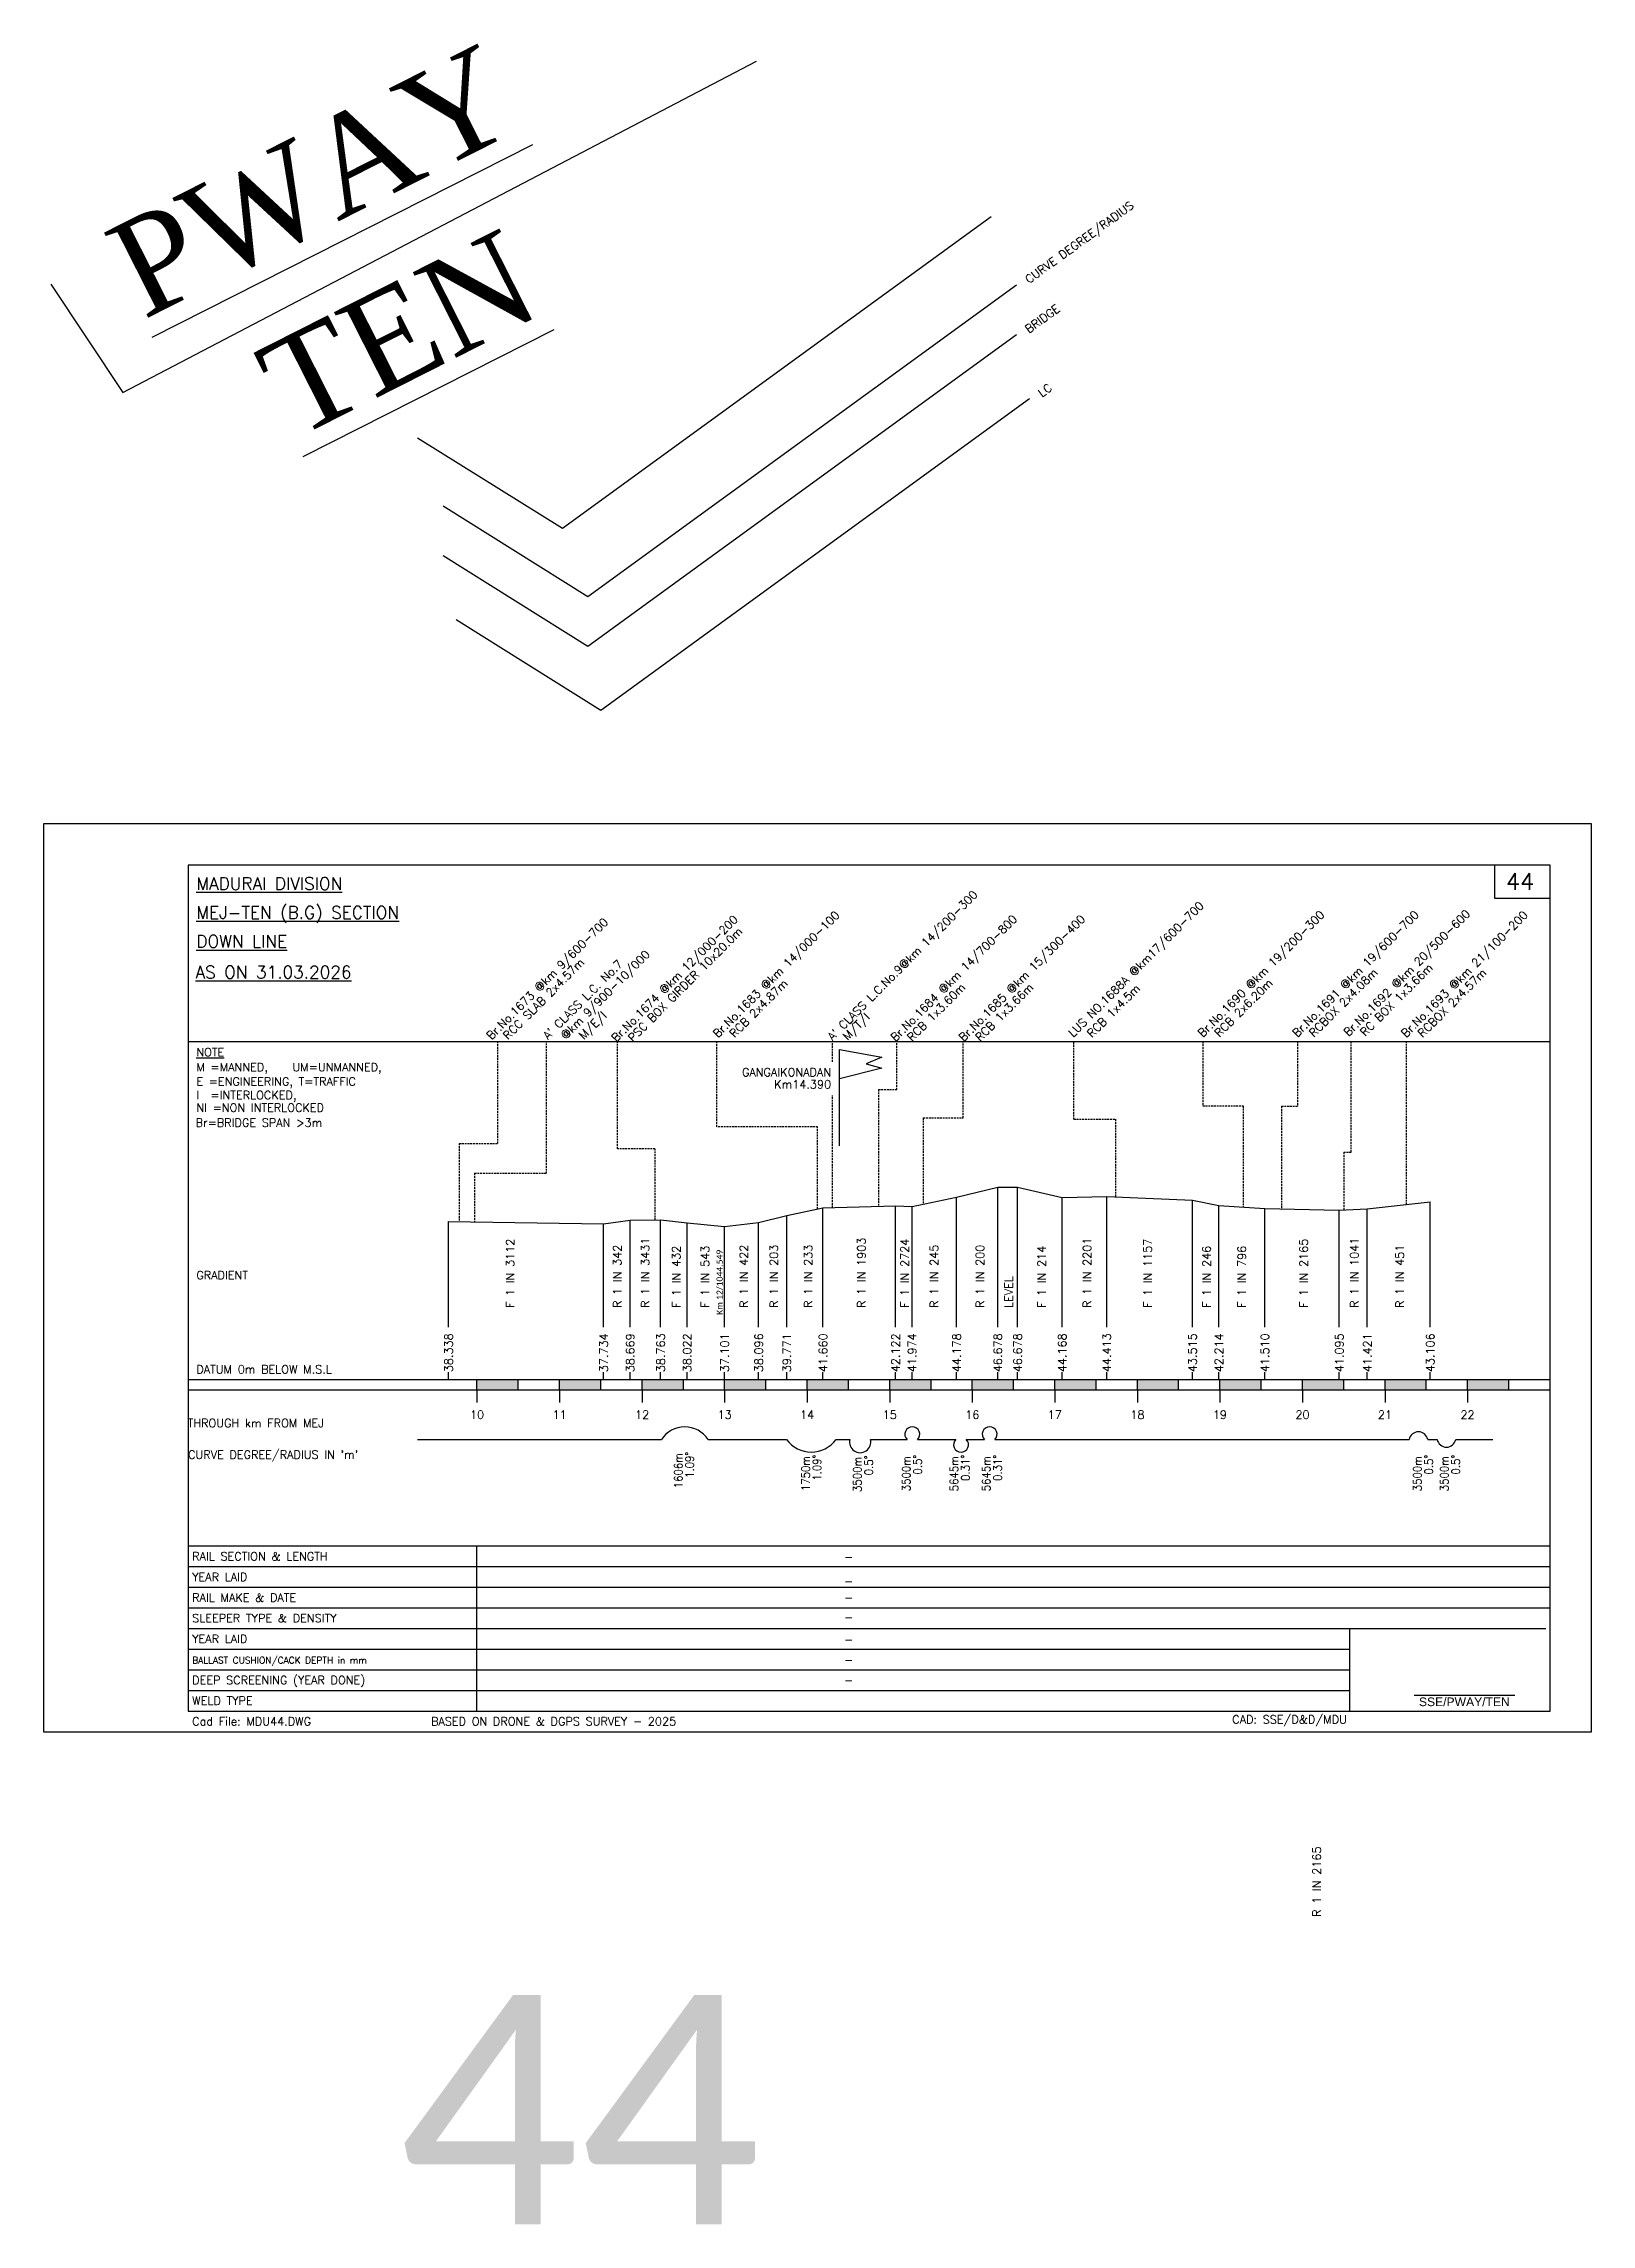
# Model space of a CAD drawing. Header units: feet. Extents: x 518 to 4809, y -2385 to -1535.
# Drawn here: x 1400 to 1775, y -2368 to -1839 of the extents above; entities that cross this region are included whole.
import ezdxf
from ezdxf.enums import TextEntityAlignment as Align

# ---------------------------------------------------------------- set-up
doc = ezdxf.new("R2010")
doc.units = ezdxf.units.FT
doc.header["$LTSCALE"] = 12
doc.header["$MEASUREMENT"] = 0
doc.linetypes.add('HIDDEN', pattern=[0.375, 0.25, -0.125])
doc.layers.get('0').update_dxf_attribs({"linetype": 'CONTINUOUS'})
doc.layers.add('1. Text', color=7, linetype='CONTINUOUS')
doc.layers.add('3 - Layout text', color=7, linetype='CONTINUOUS')
doc.styles.add('Legend', font='calibri.ttf')
doc.styles.add('RS', font='romans')
doc.styles.get("Standard").update_dxf_attribs({"font": 'ROMANS'})
doc.styles.add('TI', font='times.ttf')
doc.styles.add('yard', font='arial.ttf')

msp = doc.modelspace()

# ---------------------------------------------------------------- texts
at = {"linetype": 'Continuous', "style": 'TI'}
for s, p in [('%%UPWAY', (1424.51237, -1906.45549)), ('%%UTEN', (1461.07058, -1935.41556))]:
    msp.add_text(s, height=23.230457, rotation=26.8471156, dxfattribs=at).set_placement(p)
for s, height, rotation, style, p in [('CURVE DEGREE/RADIUS', 2, 35.9766086, 'RS', (1639.02181, -1897.70789)), ('BRIDGE', 2, 35.9766086, 'RS', (1639.02181, -1909.74651)), ('LC', 2, 35.9766086, 'RS', (1642.17313, -1925.22977)), ("A' CLASS L.C.No.9@km 14/200-300", 2, 45, 'RS', (1591.42081, -2081.20806)), ('Br.No.1683 @km 14/000-100', 2, 45, 'RS', (1563.66816, -2080.49456)), ('LUS NO.1688A @km17/600-700', 2, 45, 'RS', (1649.73338, -2080.37544)), ('Br.No.1690 @km 19/200-300', 2, 45, 'RS', (1681.14661, -2080.37149)), ('Br.No.1691 @km 19/600-700', 2, 45, 'RS', (1704.04579, -2080.37544)), ('Br.No.1692 @km 20/500-600', 2, 45, 'RS', (1716.45399, -2080.16942)), ('Br.No.1693 @km 21/100-200', 2, 45, 'RS', (1730.40704, -2080.44525)), ('Br.No.1673 @km 9/600-700', 2, 45, 'RS', (1508.7956, -2080.9741)), ('Br.No.1674 @km 12/000-200', 2, 45, 'RS', (1539.06497, -2081.5247)), ('PSC BOX GIRDER 10x20.0m', 2, 45, 'RS', (1543.06497, -2081.5247)), ('Br.No.1684 @km 14/700-800', 2, 45, 'RS', (1606.70414, -2081.43254)), ('Br.No.1685 @km 15/300-400', 2, 45, 'RS', (1623.20301, -2081.43254)), ('@km 9/900-10/000 ', 2, 45, 'RS', (1526.74753, -2080.94478)), ('RCC SLAB 2x4.57m', 2, 45, 'RS', (1512.7956, -2080.9741)), ("A' CLASS L.C. No.7 ", 2, 45, 'RS', (1522.48732, -2080.94478)), ('RCBOX 2x4.08m', 2, 45, 'RS', (1708.04579, -2080.37544)), ('RC BOX 1x3.66m', 2, 45, 'RS', (1720.45399, -2080.16942)), ('RCBOX 2x4.57m', 2, 45, 'RS', (1734.40704, -2080.44525)), ('RCB 2x4.87m', 2, 45, 'RS', (1567.66816, -2080.49456)), ('RCB 1x3.60m', 2, 45, 'RS', (1610.70414, -2081.43254)), ('RCB 1x3.66m', 2, 45, 'RS', (1627.20301, -2081.43254)), ('RCB 1x4.5m', 2, 45, 'RS', (1654.27161, -2080.47148)), ('RCB 2x6.20m', 2, 45, 'RS', (1685.14661, -2080.37149)), ('M/E/I', 2, 45, 'RS', (1531.14089, -2080.94478)), ('M/T/I', 2, 45, 'RS', (1595.08994, -2081.13808)), ('F 1 IN 3112', 2, 90, 'RS', (1514.32535, -2145.85106)), ('R 1 IN 1903', 2, 90, 'RS', (1599.42959, -2145.85106)), ('F 1 IN 2724', 2, 90, 'RS', (1609.90818, -2145.85106)), ('F 1 IN 1157', 2, 90, 'RS', (1668.77402, -2145.85106)), ('F 1 IN 2165', 2, 90, 'RS', (1706.56181, -2145.85106)), ('R 1 IN 342', 2, 90, 'RS', (1540.26544, -2145.85106)), ('R 1 IN 3431', 2, 90, 'RS', (1547.02977, -2145.85106)), ('F 1 IN 432', 2, 90, 'RS', (1554.56382, -2145.85106)), ('F 1 IN 543', 2, 90, 'RS', (1561.54675, -2145.85106)), ('Km 12/1044.549', 1.5, 90, 'Legend', (1564.8243, -2147.49855)), ('R 1 IN 422', 2, 90, 'RS', (1570.93476, -2145.85106)), ('R 1 IN 203', 2, 90, 'RS', (1578.20471, -2145.85106)), ('R 1 IN 233', 2, 90, 'RS', (1586.51896, -2145.85106)), ('R 1 IN 245', 2, 90, 'RS', (1617.03484, -2145.85106)), ('R 1 IN 200', 2, 90, 'RS', (1628.14803, -2145.85106)), ('F 1 IN 214', 2, 90, 'RS', (1643.07865, -2145.85106)), ('R 1 IN 2201', 2, 90, 'RS', (1654.10858, -2145.85106)), ('F 1 IN 246', 2, 90, 'RS', (1683.05494, -2145.85106)), ('F 1 IN 796', 2, 90, 'RS', (1691.58365, -2145.85106)), ('R 1 IN 1041', 2, 90, 'RS', (1718.85454, -2145.85106)), ('R 1 IN 451', 2, 90, 'RS', (1729.86117, -2145.85106)), ('LEVEL', 2, 90, 'RS', (1635.07213, -2145.85106)), ('38.338', 2, 90, 'RS', (1499.41526, -2161.41338)), ('37.734', 2, 90, 'RS', (1536.99426, -2161.41338)), ('38.669', 2, 90, 'RS', (1543.39464, -2161.41338)), ('38.763', 2, 90, 'RS', (1550.80024, -2161.41338)), ('38.022', 2, 90, 'RS', (1557.20024, -2161.41338)), ('37.101', 2, 90, 'RS', (1566.30926, -2161.41338)), ('38.096', 2, 90, 'RS', (1574.55004, -2161.41338)), ('39.771', 2, 90, 'RS', (1581.35004, -2161.41338)), ('41.660', 2, 90, 'RS', (1590.12904, -2161.41338)), ('42.122', 2, 90, 'RS', (1607.70864, -2161.41338)), ('41.974', 2, 90, 'RS', (1611.70864, -2161.41338)), ('44.178', 2, 90, 'RS', (1622.50864, -2161.41338)), ('46.678', 2, 90, 'RS', (1632.48444, -2161.41338)), ('46.678', 2, 90, 'RS', (1637.28444, -2161.41338)), ('44.168', 2, 90, 'RS', (1648.07984, -2161.41338)), ('44.413', 2, 90, 'RS', (1658.87984, -2161.41338)), ('43.515', 2, 90, 'RS', (1679.65704, -2161.41338)), ('42.214', 2, 90, 'RS', (1686.05704, -2161.41338)), ('41.510', 2, 90, 'RS', (1697.18624, -2161.41338)), ('41.095', 2, 90, 'RS', (1715.21664, -2161.41338)), ('41.421', 2, 90, 'RS', (1722.01664, -2161.41338)), ('43.106', 2, 90, 'RS', (1737.24926, -2161.41338))]:
    msp.add_text(s, height=height, rotation=rotation, dxfattribs=dict(style=style)).set_placement(p)
at = {"style": 'RS'}
for s, height, p in [('%%uMADURAI DIVISION', 3, (1437.28576, -2044.51148)), ('%%UMEJ-TEN (B.G) SECTION', 3, (1437.28576, -2051.51148)), ('%%UDOWN LINE', 3, (1437.28576, -2058.51148)), ('%%uNOTE', 2, (1437.28576, -2084.86543)), ('M =MANNED,   UM=UNMANNED,', 2, (1437.28576, -2088.49237)), ('E =ENGINEERING, T=TRAFFIC', 2, (1437.28576, -2091.96497)), ('I  =INTERLOCKED,', 2, (1437.28576, -2095.26131)), ('NI =NON INTERLOCKED', 2, (1437.28576, -2098.30615)), ('Br=BRIDGE SPAN >3m', 2, (1437.10703, -2101.93779)), ('DATUM 0m BELOW M.S.L', 2, (1437.28576, -2161.70881)), ('THROUGH km FROM MEJ', 2, (1435.17994, -2174.72938)), ("CURVE DEGREE/RADIUS IN 'm'", 2, (1435.28576, -2182.37632)), ('BALLAST CUSHION/CACK DEPTH in mm', 1.6, (1436.28576, -2232.01148)), ('Cad File: MDU44.DWG', 2, (1436.28576, -2247.01148))]:
    msp.add_text(s, height=height, dxfattribs=at).set_placement(p)
for s, height, style, p in [('44', 4, 'RS', (1758.03576, -2042.51148)), ('-', 2, 'RS', (1595.3129, -2206.13821)), ('-', 2, 'RS', (1595.3129, -2212.06217)), ('-', 2, 'RS', (1595.3129, -2216.01148)), ('-', 2, 'RS', (1595.3129, -2220.77138)), ('-', 2, 'RS', (1595.3129, -2226.20167)), ('-', 2, 'RS', (1595.3129, -2231.1383)), ('-', 2, 'RS', (1595.3129, -2236.07493)), ('44', 55.574249, 'Legend', (1530.1647, -2340.08903))]:
    msp.add_text(s, height=height, dxfattribs=dict(style=style)).set_placement(p, align=Align.MIDDLE)
at = {"linetype": 'Continuous', "style": 'RS'}
for s, height, p in [('%%UAS ON 31.03.2026', 3, (1437.08381, -2065.96945)), ('RAIL SECTION & LENGTH', 2, (1436.28576, -2207.01148)), ('YEAR LAID', 2, (1436.28576, -2212.01148)), ('RAIL MAKE & DATE', 2, (1436.28576, -2217.01148)), ('SLEEPER TYPE & DENSITY', 2, (1436.28576, -2222.01148)), ('YEAR LAID', 2, (1436.28576, -2227.01148)), ('DEEP SCREENING (YEAR DONE)', 2, (1436.28576, -2237.01148)), ('WELD TYPE', 2, (1436.28576, -2242.01148))]:
    msp.add_text(s, height=height, dxfattribs=at).set_placement(p)
at = {"style": 'RS'}
for s, p in [('GANGAIKONADAN', (1591.08576, -2089.72163)), ('Km14.390', (1591.08576, -2092.6559))]:
    msp.add_text(s, height=2, dxfattribs=at).set_placement(p, align=Align.RIGHT)
at = {"color": 7, "style": 'RS'}
msp.add_text('GRADIENT', height=2, dxfattribs=at).set_placement((1437.28576, -2138.89891))
at = {"style": 'RS'}
for s, p in [('10', (1505.28576, -2172.70881)), ('11', (1525.28576, -2172.70881)), ('12', (1545.28576, -2172.70881)), ('13', (1565.28576, -2172.70881)), ('14', (1585.28576, -2172.70881)), ('15', (1605.28576, -2172.70881)), ('16', (1625.28576, -2172.70881)), ('17', (1645.28576, -2172.70881)), ('18', (1665.28576, -2172.70881)), ('19', (1685.28576, -2172.70881)), ('20', (1705.28576, -2172.70881)), ('21', (1725.28576, -2172.70881)), ('22', (1745.28576, -2172.70881))]:
    msp.add_text(s, height=2, dxfattribs=at).set_placement(p, align=Align.CENTER)
at = {"style": 'RS', "width": 0.9}
for s, p in [('1606m', (1555.05512, -2181.0393)), ('1.09%%D', (1557.81443, -2180.69669)), ('1750m', (1585.92155, -2181.72893)), ('1.09%%D', (1588.68086, -2181.38632)), ('3500m', (1598.44021, -2181.94661)), ('0.5%%D', (1601.19952, -2181.604)), ('3500m', (1610.28945, -2181.77343)), ('0.5%%D', (1613.04876, -2181.43082)), ('5645m', (1621.87249, -2181.77343)), ('0.31%%D', (1624.6318, -2181.43082)), ('5645m', (1629.66309, -2181.77343)), ('0.31%%D', (1632.42239, -2181.43082)), ('3500m', (1734.13121, -2181.77343)), ('0.5%%D', (1736.89051, -2181.43082)), ('3500m', (1740.66821, -2181.77343)), ('0.5%%D', (1743.42752, -2181.43082))]:
    msp.add_text(s, height=2, rotation=90, dxfattribs=at).set_placement(p, align=Align.RIGHT)
at = {"color": 1, "style": 'RS'}
msp.add_text('R 1 IN 2165', height=2, rotation=90, dxfattribs=at).set_placement((1709.74173, -2293.39423))
at = {"layer": '1. Text', "insert": (1733.50858, -2240.22382), "char_height": 2.1, "width": 23.8343697, "attachment_point": 1, "style": 'yard'}
msp.add_mtext('SSE/PWAY/TEN', dxfattribs=at)
at = {"layer": '3 - Layout text', "char_height": 2, "attachment_point": 1}
for s, insert, width in [('BASED ON DRONE & DGPS SURVEY - 2025', (1494.14142, -2245.00903), 72.2632845), ('CAD: SSE/D&D/MDU', (1688.27368, -2244.53706), 30.972381)]:
    msp.add_mtext(s, dxfattribs=dict(at, insert=insert, width=width))

# ---------------------------------------------------------------- blocks, each defined once
blk = doc.blocks.new('BORDER')
for p, q in [((1, 1), (0, 1)), ((0, 1), (0, 0)), ((1, 0), (1, 1)), ((0, 0), (1, 0))]:
    blk.add_line(p, q)

# ---------------------------------------------------------------- linework, layer by layer
at = {"color": 2}
for p, q in [((1525.99925, -1956.89544), (1629.84799, -1881.38006)), ((1532.16292, -1973.4316), (1636.01166, -1897.91622)), ((1532.16292, -1985.47022), (1636.01166, -1909.95483)), ((1535.31424, -2000.95348), (1639.16298, -1925.43809)), ((1490.88909, -1934.97094), (1525.99925, -1956.89544)), ((1497.05276, -1951.5071), (1532.16292, -1973.4316)), ((1497.05276, -1963.54572), (1532.16292, -1985.47022)), ((1500.20408, -1979.02898), (1535.31424, -2000.95348))]:
    msp.add_line(p, q, dxfattribs=at)
at = {"linetype": 'Continuous'}
for p, q in [((1751.78576, -2038.51148), (1751.78576, -2046.51148)), ((1751.78576, -2046.51148), (1765.28576, -2046.51148)), ((1435.28576, -2081.28279), (1765.28576, -2081.28279)), ((1435.28576, -2163.20881), (1765.28576, -2163.20881)), ((1435.28576, -2165.70881), (1765.28576, -2165.70881)), ((1505.28576, -2165.70881), (1505.28576, -2163.20881)), ((1505.28576, -2165.70881), (1505.28576, -2168.70881)), ((1515.28576, -2165.70881), (1515.28576, -2163.20881)), ((1525.28576, -2165.70881), (1525.28576, -2163.20881)), ((1525.28576, -2165.70881), (1525.28576, -2168.70881)), ((1535.28576, -2165.70881), (1535.28576, -2163.20881)), ((1545.28576, -2165.70881), (1545.28576, -2163.20881)), ((1545.28576, -2165.70881), (1545.28576, -2168.70881)), ((1555.28576, -2165.70881), (1555.28576, -2163.20881)), ((1565.28576, -2165.70881), (1565.28576, -2163.20881)), ((1565.28576, -2165.70881), (1565.28576, -2168.70881)), ((1575.28576, -2165.70881), (1575.28576, -2163.20881)), ((1585.28576, -2165.70881), (1585.28576, -2163.20881)), ((1585.28576, -2165.70881), (1585.28576, -2168.70881)), ((1595.28576, -2165.70881), (1595.28576, -2163.20881)), ((1605.28576, -2165.70881), (1605.28576, -2163.20881)), ((1605.28576, -2165.70881), (1605.28576, -2168.70881)), ((1615.28576, -2165.70881), (1615.28576, -2163.20881)), ((1625.28576, -2165.70881), (1625.28576, -2163.20881)), ((1625.28576, -2165.70881), (1625.28576, -2168.70881)), ((1635.28576, -2165.70881), (1635.28576, -2163.20881)), ((1645.28576, -2165.70881), (1645.28576, -2163.20881)), ((1645.28576, -2165.70881), (1645.28576, -2168.70881)), ((1655.28576, -2165.70881), (1655.28576, -2163.20881)), ((1665.28576, -2165.70881), (1665.28576, -2163.20881)), ((1665.28576, -2165.70881), (1665.28576, -2168.70881)), ((1675.28576, -2165.70881), (1675.28576, -2163.20881)), ((1685.28576, -2165.70881), (1685.28576, -2163.20881)), ((1685.28576, -2165.70881), (1685.28576, -2168.70881)), ((1695.28576, -2165.70881), (1695.28576, -2163.20881)), ((1705.28576, -2165.70881), (1705.28576, -2163.20881)), ((1705.28576, -2165.70881), (1705.28576, -2163.20881)), ((1705.28576, -2165.70881), (1705.28576, -2168.70881)), ((1715.28576, -2165.70881), (1715.28576, -2163.20881)), ((1725.28576, -2165.70881), (1725.28576, -2163.20881)), ((1725.28576, -2165.70881), (1725.28576, -2163.20881)), ((1725.28576, -2165.70881), (1725.28576, -2168.70881)), ((1735.28576, -2165.70881), (1735.28576, -2163.20881)), ((1745.28576, -2165.70881), (1745.28576, -2163.20881)), ((1745.28576, -2165.70881), (1745.28576, -2163.20881)), ((1745.28576, -2165.70881), (1745.28576, -2168.70881)), ((1755.28576, -2165.70881), (1755.28576, -2163.20881)), ((1435.28576, -2203.51148), (1765.28576, -2203.51148)), ((1505.28576, -2243.51148), (1505.28576, -2203.51148)), ((1435.28576, -2208.51148), (1765.28576, -2208.51148)), ((1435.28576, -2213.51148), (1765.28576, -2213.51148)), ((1435.28576, -2218.51148), (1765.28576, -2218.51148)), ((1435.28576, -2223.51148), (1764.28576, -2223.51148)), ((1435.28576, -2228.51148), (1716.74528, -2228.51148)), ((1435.28576, -2233.51148), (1716.74528, -2233.51148)), ((1435.28576, -2238.51148), (1716.74528, -2238.51148))]:
    msp.add_line(p, q, dxfattribs=at)
at = {"linetype": 'HIDDEN', "ltscale": 0.15}
for p, q in [((1510.29739, -2105.96247), (1510.29739, -2081.28279)), ((1522.1474, -2113.21711), (1522.1474, -2081.28279)), ((1539.34713, -2107.24566), (1539.34713, -2081.28279)), ((1563.41317, -2101.91989), (1563.41317, -2081.28279)), ((1591.39785, -2086.18135), (1591.39785, -2081.28279)), ((1607.00927, -2092.91518), (1607.00927, -2081.33859)), ((1623.10685, -2099.77594), (1623.10685, -2081.28279)), ((1649.90151, -2100.11547), (1649.90151, -2081.28279)), ((1681.14661, -2081.28279), (1681.14661, -2096.85909)), ((1704.04579, -2081.28279), (1704.04579, -2096.91111)), ((1717.12568, -2108.0719), (1717.12568, -2081.38)), ((1730.51036, -2120.73503), (1730.51036, -2081.28279)), ((1591.39785, -2121.48856), (1591.39785, -2094.34828)), ((1602.56053, -2092.91518), (1602.56053, -2121.1952)), ((1602.56053, -2092.91518), (1607.00927, -2092.91518)), ((1681.14661, -2096.85909), (1690.9109, -2096.86383)), ((1690.9109, -2096.86304), (1690.9304, -2121.36782)), ((1700.2258, -2096.91111), (1700.2456, -2121.79278)), ((1700.2258, -2096.91111), (1704.04579, -2096.91111)), ((1587.80627, -2101.93767), (1563.41317, -2101.91989)), ((1587.80627, -2121.82837), (1587.80627, -2101.93767)), ((1613.41076, -2099.77594), (1623.10685, -2099.77594)), ((1613.41076, -2099.77594), (1613.41076, -2120.67858)), ((1649.90151, -2100.11547), (1659.96943, -2100.11547)), ((1659.96943, -2100.11547), (1659.96943, -2118.90137)), ((1500.97023, -2105.96247), (1500.97023, -2124.91225)), ((1500.97023, -2105.96247), (1510.29739, -2105.96247)), ((1548.41076, -2107.24566), (1539.34713, -2107.24566)), ((1548.41076, -2107.24566), (1548.41076, -2124.46315)), ((1715.28576, -2108.0719), (1717.12568, -2108.0719)), ((1715.28576, -2108.0719), (1715.28576, -2122.06143)), ((1504.72023, -2113.21711), (1522.1474, -2113.21711)), ((1504.72023, -2113.21711), (1504.72023, -2124.97252))]:
    msp.add_line(p, q, dxfattribs=at)
for p, q in [((1621.48514, -2119.03081), (1631.46094, -2116.53081)), ((1631.46094, -2150.48595), (1631.46094, -2116.53081)), ((1631.46094, -2116.53081), (1636.26094, -2116.53081)), ((1636.26094, -2150.48595), (1636.26094, -2116.53081)), ((1636.26094, -2116.53081), (1647.05634, -2119.04081)), ((1647.05634, -2119.04081), (1657.85634, -2118.79581)), ((1657.85634, -2150.48595), (1657.85634, -2118.79581)), ((1657.85634, -2118.79581), (1678.63354, -2119.69381)), ((1573.52654, -2125.11281), (1580.32654, -2123.43781)), ((1580.32654, -2123.43781), (1589.10554, -2121.54881)), ((1580.32654, -2150.48595), (1580.32654, -2123.43781)), ((1589.10554, -2121.54881), (1606.68514, -2121.08681)), ((1589.10554, -2150.48595), (1589.10554, -2121.54881)), ((1606.68514, -2150.48595), (1606.68514, -2121.08681)), ((1606.68514, -2121.08681), (1610.68514, -2121.23481)), ((1610.68514, -2121.23481), (1621.48514, -2119.03081)), ((1610.68514, -2150.48595), (1610.68514, -2121.23481)), ((1621.48514, -2150.48595), (1621.48514, -2119.03081)), ((1647.05634, -2150.48595), (1647.05634, -2119.04081)), ((1678.63354, -2150.48595), (1678.63354, -2119.69381)), ((1678.63354, -2119.69381), (1685.03354, -2120.99481)), ((1685.03354, -2150.48595), (1685.03354, -2120.99481)), ((1685.03354, -2120.99481), (1696.16274, -2121.69881)), ((1696.16274, -2150.48595), (1696.16274, -2121.69881)), ((1696.16274, -2121.69881), (1714.19314, -2122.11381)), ((1714.19314, -2122.11381), (1720.99314, -2121.78781)), ((1714.19314, -2150.48595), (1714.19314, -2122.11381)), ((1720.99314, -2121.78781), (1736.22576, -2120.10281)), ((1720.99314, -2150.48595), (1720.99314, -2121.78781)), ((1736.22576, -2150.48595), (1736.22576, -2120.10281)), ((1498.39176, -2150.48595), (1498.39176, -2124.87081)), ((1498.39176, -2124.87081), (1535.97076, -2125.47481)), ((1535.97076, -2125.47481), (1542.37114, -2124.53981)), ((1535.97076, -2150.48595), (1535.97076, -2125.47481)), ((1542.37114, -2124.53981), (1549.77674, -2124.44581)), ((1542.37114, -2150.48595), (1542.37114, -2124.53981)), ((1549.77674, -2150.48595), (1549.77674, -2124.44581)), ((1549.77674, -2124.44581), (1556.17674, -2125.18681)), ((1556.17674, -2150.48595), (1556.17674, -2125.18681)), ((1556.17674, -2125.18681), (1565.28576, -2126.10781)), ((1565.28576, -2126.10781), (1573.52654, -2125.11281)), ((1565.28576, -2150.48595), (1565.28576, -2126.10781)), ((1573.52654, -2150.48595), (1573.52654, -2125.11281)), ((1498.39176, -2163.20881), (1498.39176, -2161.37371)), ((1535.97076, -2163.20881), (1535.97076, -2161.37371)), ((1542.37114, -2163.20881), (1542.37114, -2161.37371)), ((1549.77674, -2163.20881), (1549.77674, -2161.37371)), ((1556.17674, -2163.20881), (1556.17674, -2161.37371)), ((1565.28576, -2163.20881), (1565.28576, -2161.37371)), ((1573.52654, -2163.20881), (1573.52654, -2161.37371)), ((1580.32654, -2163.20881), (1580.32654, -2161.37371)), ((1589.10554, -2163.20881), (1589.10554, -2161.37371)), ((1606.68514, -2163.20881), (1606.68514, -2161.37371)), ((1610.68514, -2163.20881), (1610.68514, -2161.37371)), ((1621.48514, -2163.20881), (1621.48514, -2161.37371)), ((1631.46094, -2163.20881), (1631.46094, -2161.37371)), ((1636.26094, -2163.20881), (1636.26094, -2161.37371)), ((1647.05634, -2163.20881), (1647.05634, -2161.37371)), ((1657.85634, -2163.20881), (1657.85634, -2161.37371)), ((1678.63354, -2163.20881), (1678.63354, -2161.37371)), ((1685.03354, -2163.20881), (1685.03354, -2161.37371)), ((1696.16274, -2163.20881), (1696.16274, -2161.37371)), ((1714.19314, -2163.20881), (1714.19314, -2161.37371)), ((1720.99314, -2163.20881), (1720.99314, -2161.37371)), ((1736.22576, -2163.20881), (1736.22576, -2161.37371)), ((1490.89944, -2177.70881), (1549.96322, -2177.70881)), ((1561.28576, -2177.70881), (1580.28576, -2177.70881)), ((1592.28576, -2177.70881), (1595.60618, -2177.70881)), ((1600.60618, -2177.70881), (1609.48783, -2177.70881)), ((1612.01392, -2177.70881), (1621.30007, -2177.70881)), ((1623.8394, -2177.70881), (1628.23948, -2177.70881)), ((1630.76557, -2177.70881), (1731.12528, -2177.70881)), ((1735.63088, -2177.70881), (1737.92689, -2177.70881)), ((1742.43002, -2177.70881), (1751.42135, -2177.70881)), ((1716.74528, -2243.51148), (1716.74528, -2223.51148)), ((1732.38407, -2239.63089), (1756.76158, -2239.63089))]:
    msp.add_line(p, q)
for points in [[(1402.05649, -1897.8012), (1419.47428, -1924.04602), (1573.00939, -1843.74466)], [(1593.08576, -2106.59381), (1593.08576, -2083.20881), (1603.33576, -2085.10881), (1599.58576, -2086.70881), (1603.33576, -2087.70881), (1593.08576, -2090.30881)]]:
    msp.add_lwpolyline(points)
for centre, radius, start, end in [((1555.62449, -2181.47599), 6.80012, 33.640973, 146.359027), ((1610.75088, -2176.42245), 1.80278, 314.4759779, 225.5240221), ((1629.50253, -2176.42245), 1.80278, 314.4759779, 225.5240221), ((1733.37808, -2178.13221), 2.29224, 10.6442866, 169.3557134), ((1586.28576, -2173.37547), 7.4012, 215.837653, 324.162347), ((1598.10618, -2178.33381), 2.57694, 165.9637565, 14.0362435), ((1622.56973, -2178.98863), 1.80278, 134.4759779, 45.5240221), ((1740.17845, -2177.27887), 2.29224, 190.6442866, 349.3557134)]:
    msp.add_arc(centre, radius, start, end)
at = {"linetype": 'Continuous'}
for points in [[(1505.28576, -2165.70881), (1515.28576, -2165.70881), (1505.28576, -2163.20881), (1515.28576, -2163.20881)], [(1525.28576, -2165.70881), (1535.28576, -2165.70881), (1525.28576, -2163.20881), (1535.28576, -2163.20881)], [(1545.28576, -2165.70881), (1555.28576, -2165.70881), (1545.28576, -2163.20881), (1555.28576, -2163.20881)], [(1565.28576, -2165.70881), (1575.28576, -2165.70881), (1565.28576, -2163.20881), (1575.28576, -2163.20881)], [(1585.28576, -2165.70881), (1595.28576, -2165.70881), (1585.28576, -2163.20881), (1595.28576, -2163.20881)], [(1605.28576, -2165.70881), (1615.28576, -2165.70881), (1605.28576, -2163.20881), (1615.28576, -2163.20881)], [(1625.28576, -2165.70881), (1635.28576, -2165.70881), (1625.28576, -2163.20881), (1635.28576, -2163.20881)], [(1645.28576, -2165.70881), (1655.28576, -2165.70881), (1645.28576, -2163.20881), (1655.28576, -2163.20881)], [(1665.28576, -2165.70881), (1675.28576, -2165.70881), (1665.28576, -2163.20881), (1675.28576, -2163.20881)], [(1685.28576, -2165.70881), (1695.28576, -2165.70881), (1685.28576, -2163.20881), (1695.28576, -2163.20881)], [(1705.28576, -2165.70881), (1715.28576, -2165.70881), (1705.28576, -2163.20881), (1715.28576, -2163.20881)], [(1725.28576, -2165.70881), (1735.28576, -2165.70881), (1725.28576, -2163.20881), (1735.28576, -2163.20881)], [(1745.28576, -2165.70881), (1755.28576, -2165.70881), (1745.28576, -2163.20881), (1755.28576, -2163.20881)]]:
    msp.add_solid(points, dxfattribs=at)

# ---------------------------------------------------------------- block references
for p, xscale, yscale, zscale in [((1400.28576, -2248.51148), 375, 220, 375), ((1435.28576, -2243.51148), 330, 205, 330)]:
    msp.add_blockref('BORDER', p, dxfattribs=dict(at, xscale=xscale, yscale=yscale, zscale=zscale))

msp.set_redraw_order([(e.dxf.handle, doc.entitydb.next_handle()) for e in msp.query("TEXT MTEXT ATTDEF DIMENSION ARC_DIMENSION")])  # texts and dimensions are drawn at this point

doc.saveas('drawing.dxf')
